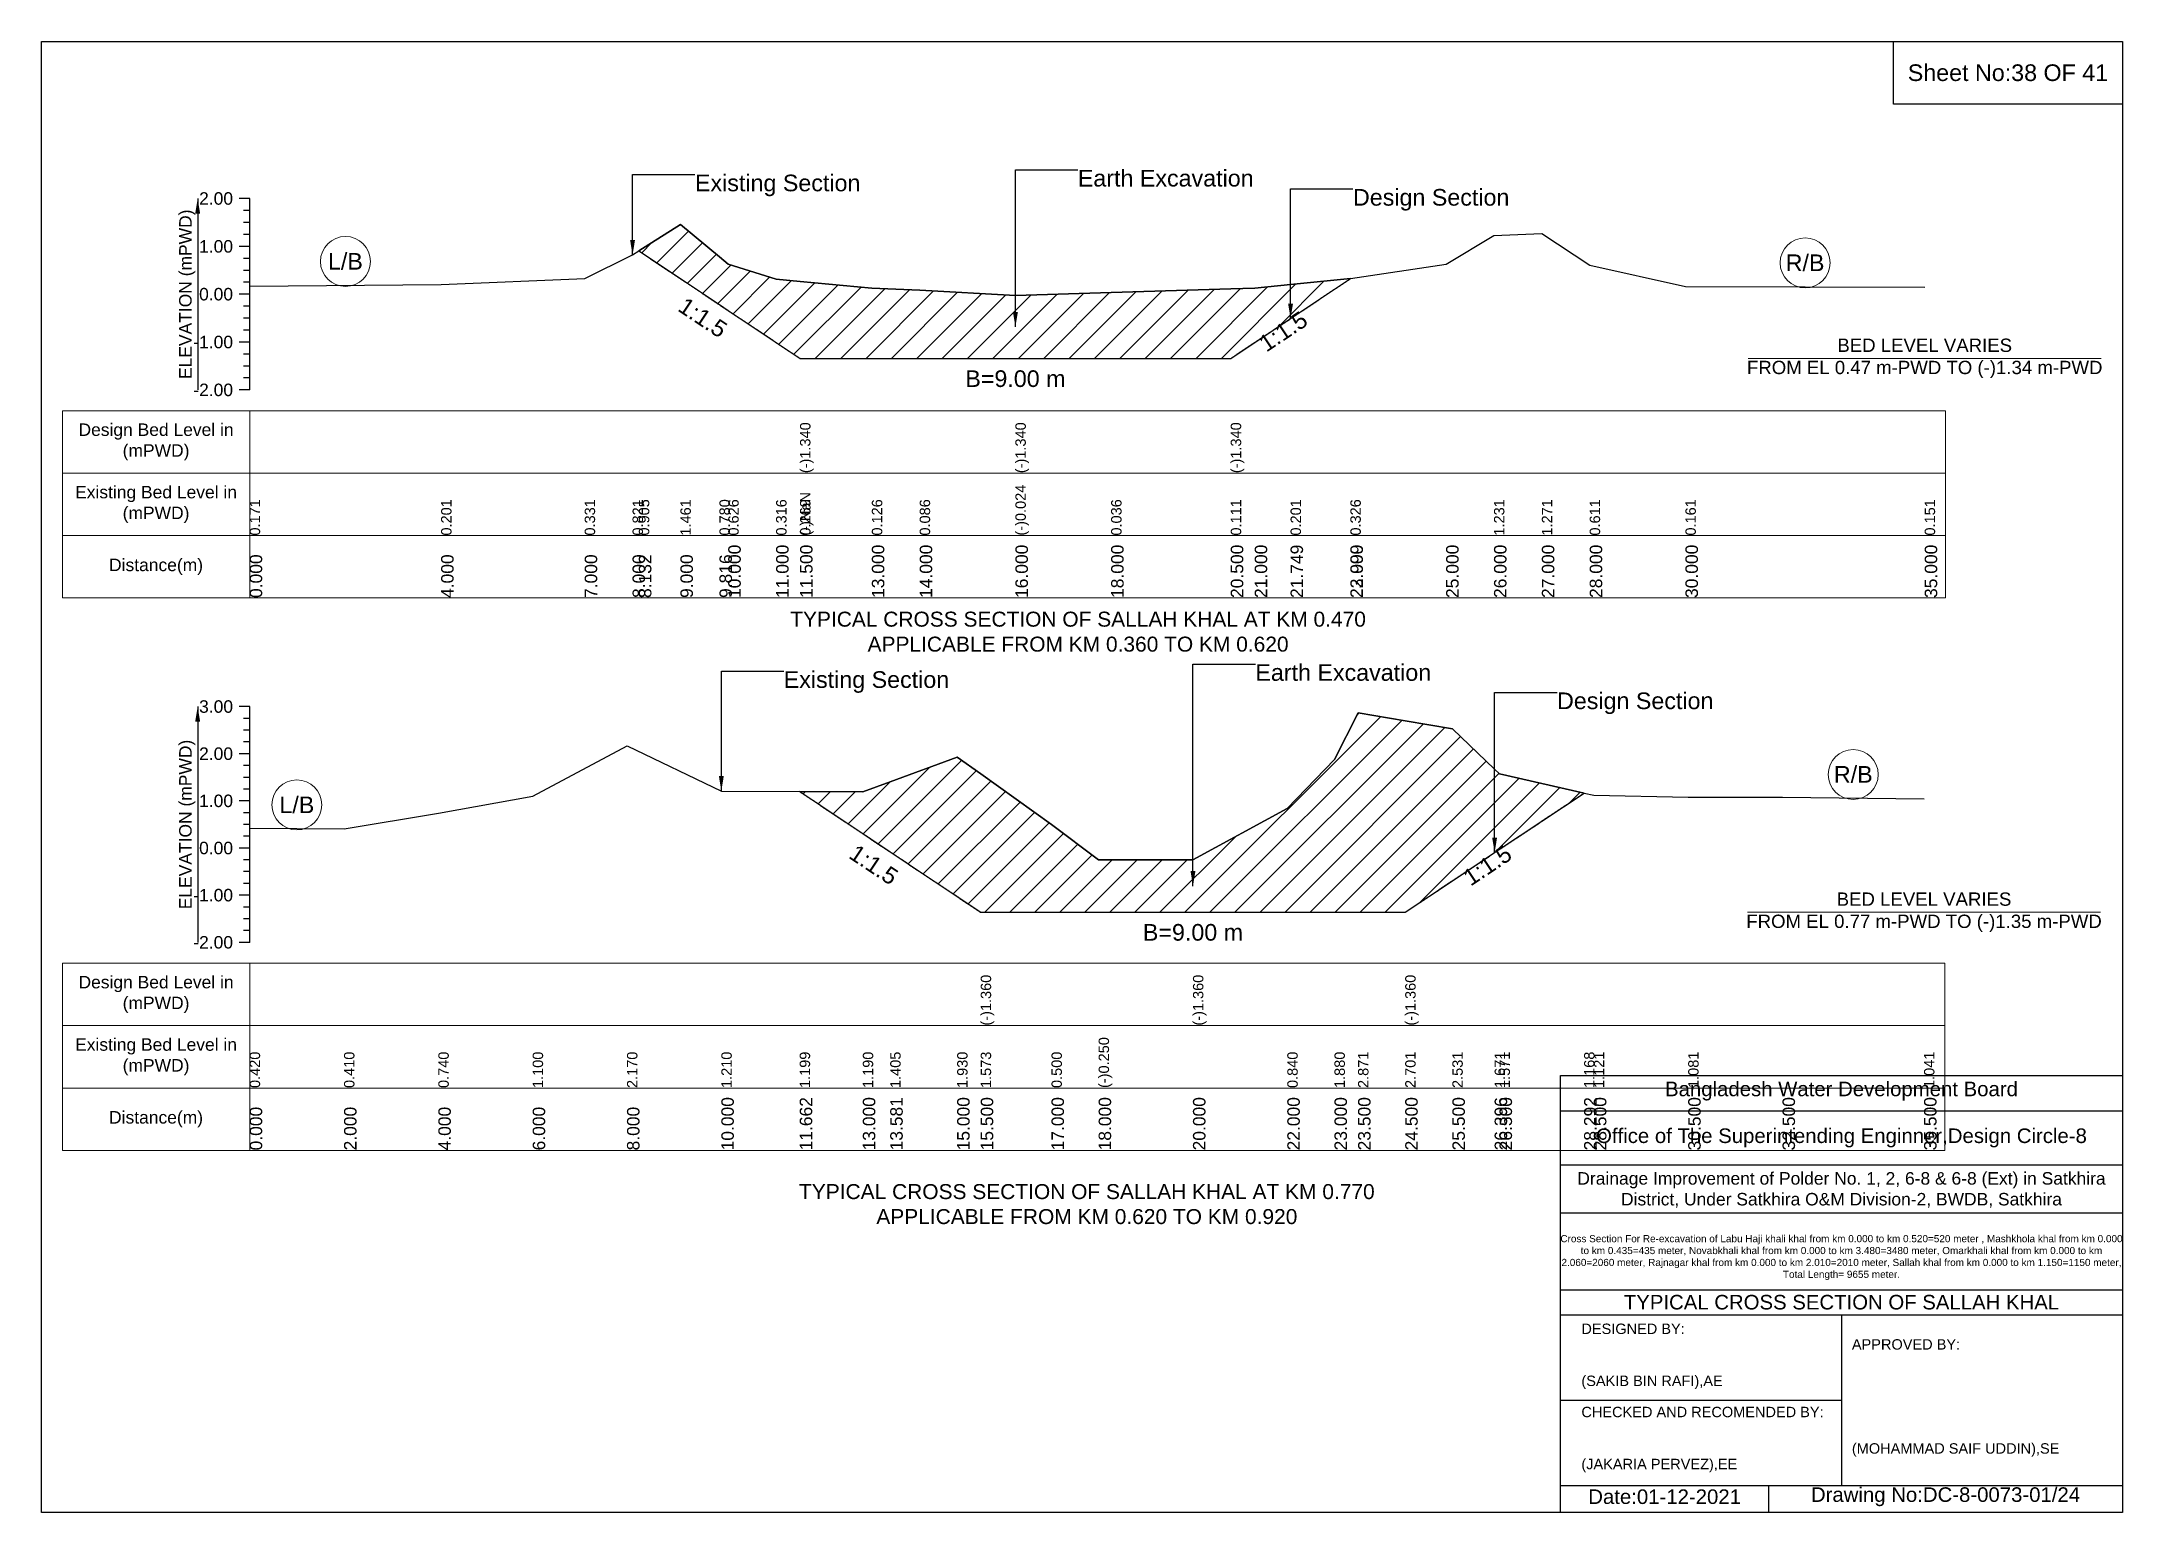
# Model space of a CAD drawing. Header units: inches. Extents: x 93000 to 506000, y -4242 to 0.
# Drawn here: x 470000 to 476000, y -4242 to 0 of the extents above; entities that cross this region are included whole.
import ezdxf

# ---------------------------------------------------------------- set-up
doc = ezdxf.new("R2010")
doc.units = ezdxf.units.IN
doc.header["$LTSCALE"] = 7
doc.header["$MEASUREMENT"] = 0
doc.linetypes.add('DASHED', pattern=[0.75, 0.5, -0.25])
for name, color, linetype, lineweight in [('Cross section Data Border', 7, 'Continuous', 9), ('Cross Section Labels', 7, 'Continuous', 9), ('Design_Bed_Level for Xsection', 7, 'DASHED', 25), ('Existing_Bed_Level for Xsection', 7, 'Continuous', 25), ('Long Section Labels', 7, 'Continuous', 9)]:
    doc.layers.add(name, color=color, linetype=linetype, lineweight=lineweight)
doc.styles.get("Standard").update_dxf_attribs({"font": 'arial.ttf'})
doc.dimstyles.get("Standard").update_dxf_attribs({"dimtxt": 0.18, "dimasz": 0.18, "dimexe": 0.18, "dimexo": 0.0625, "dimgap": 0.09, "dimtad": 0, "dimtih": 1, "dimtoh": 1, "dimdec": 4, "dimzin": 0, "dimdsep": 46, "dimtxsty": 'Standard', "dimcen": 0.09, "dimadec": 0, "dimazin": 0, "dimtfac": 1, "dimtdec": 4, "dimtofl": 0, "dimtmove": 0, "dimatfit": 3, "dimfxl": 1, "dimtolj": 1, "dimtzin": 0, "dimarcsym": 0})

msp = doc.modelspace()

# ---------------------------------------------------------------- texts
at = {"attachment_point": 5}
for s, insert, char_height in [('Sheet No:38 OF 41', (475670, -90), 48), ('Bangladesh Water Development Board', (475190, -3027), 42), ('Office of The Superintending Enginner,Design Circle-8', (475190, -3162), 42)]:
    msp.add_mtext(s, dxfattribs=dict(at, insert=insert, char_height=char_height))
for s, insert, char_height, width, attachment_point in [('Drainage Improvement of Polder No. 1, 2, 6-8 & 6-8 (Ext) in Satkhira District, Under Satkhira O&M Division-2, BWDB, Satkhira', (475190, -3312), 36, 1680, 5), ('Cross Section For Re-excavation of Labu Haji khali khal from km 0.000 to km 0.520=520 meter , Mashkhola khal from km 0.000 to km 0.435=435 meter, Novabkhali khal from km 0.000 to km 3.480=3480 meter, Omarkhali khal from km 0.000 to km 2.060=2060 meter, Rajnagar khal from km 0.000 to km 2.010=2010 meter, Sallah khal from km 0.000 to km 1.150=1150 meter, Total Length= 9655 meter. ', (475190, -3507), 20.5611, 1620, 5), ('TYPICAL CROSS SECTION OF SALLAH KHAL', (475190, -3636), 42, 1680, 5), ('DESIGNED BY:^J^J^J(SAKIB BIN RAFI),AE', (474440, -3792), 30, 840, 4), ('APPROVED BY:^J^J^J^J^J^J(MOHAMMAD SAIF UDDIN),SE', (475220, -3912), 30, 840, 4), ('CHECKED AND RECOMENDED BY:^J^J^J(JAKARIA PERVEZ),EE', (474440, -4032), 30, 840, 4), ('Date:01-12-2021', (474680, -4197), 42, 840, 5), ('Drawing No:DC-8-0073-01/24', (475490, -4197), 42, 1320, 5)]:
    msp.add_mtext(s, dxfattribs=dict(insert=insert, char_height=char_height, width=width, attachment_point=attachment_point))
at = {"layer": 'Cross section Data Border', "char_height": 36, "width": 480, "attachment_point": 5}
for s, insert in [('Design Bed Level in (mPWD)', (470330, -1154.7)), ('Existing Bed Level in (mPWD)', (470330, -1334.7)), ('Distance(m)', (470330, -1514.7)), ('Design Bed Level in (mPWD)', (470330, -2748)), ('Existing Bed Level in (mPWD)', (470330, -2928)), ('Distance(m)', (470330, -3108))]:
    msp.add_mtext(s, dxfattribs=dict(at, insert=insert))
at = {"layer": 'Cross Section Labels'}
for s, insert, char_height, attachment_point in [('Existing Section', (471884, -383.7), 48, 1), ('Earth Excavation', (472988, -369.9), 48, 1), ('Design Section', (473781.4, -425.1), 48, 1), ('L/B', (470876, -634), 48, 5), ('R/B', (475085, -638.2), 48, 5), ('BED LEVEL VARIES ^JFROM EL 0.47 m-PWD TO (-)1.34 m-PWD', (475430, -913.6), 38.4, 5), ('B=9.00 m', (472808, -948.1), 48, 2), ('TYPICAL CROSS SECTION OF SALLAH KHAL AT KM 0.470^JAPPLICABLE FROM KM 0.360 TO KM 0.620', (472988.7, -1702.1), 43.2, 5), ('Earth Excavation', (473500, -1795.6), 48, 1), ('Existing Section', (472140, -1816), 48, 1), ('Design Section', (474369.8, -1877.2), 48, 1), ('R/B', (475224, -2113.7), 48, 5), ('L/B', (470736, -2201.6), 48, 5), ('BED LEVEL VARIES ^JFROM EL 0.77 m-PWD TO (-)1.35 m-PWD', (475428, -2511), 38.4, 5), ('B=9.00 m', (473320, -2545), 48, 2), ('TYPICAL CROSS SECTION OF SALLAH KHAL AT KM 0.770^JAPPLICABLE FROM KM 0.620 TO KM 0.920', (473014, -3353.1), 43.2, 5)]:
    msp.add_mtext(s, dxfattribs=dict(at, insert=insert, char_height=char_height, attachment_point=attachment_point))
at = {"layer": 'Cross Section Labels', "char_height": 48, "attachment_point": 2}
for insert, rotation in [((471920.1, -775.9), 326.30993), ((473566.9, -815.9), 33.69007), ((472413, -2354), 326.30993), ((474155.8, -2356.1), 33.69007)]:
    msp.add_mtext('1:1.5', dxfattribs=dict(at, insert=insert, rotation=rotation))
at = {"layer": 'Existing_Bed_Level for Xsection', "char_height": 36, "attachment_point": 6}
for s, insert in [('2.00', (470552, -452.7)), ('1.00', (470552, -590.7)), ('0.00', (470552, -728.7)), ('-1.00', (470552, -866.7)), ('-2.00', (470552, -1004.7)), ('3.00', (470552, -1918)), ('2.00', (470552, -2054)), ('1.00', (470552, -2190)), ('0.00', (470552, -2326)), ('-1.00', (470552, -2462)), ('-2.00', (470552, -2598))]:
    msp.add_mtext(s, dxfattribs=dict(at, insert=insert))
at = {"layer": 'Existing_Bed_Level for Xsection', "char_height": 36, "attachment_point": 5, "rotation": 90}
for insert in [(470420, -728.7), (470420, -2258)]:
    msp.add_mtext('ELEVATION (mPWD)', dxfattribs=dict(at, insert=insert))
at = {"layer": 'Long Section Labels', "attachment_point": 1, "rotation": 90}
for s, insert, char_height in [('(-)1.340', (472187, -1244.7), 30), ('(-)1.340', (472808, -1244.7), 30), ('(-)1.340', (473429, -1244.7), 30), ('(-)NaN', (472187, -1424.7), 30), ('(-)0.024', (472808, -1424.7), 30), ('(-)0.024', (472808, -1424.7), 30), ('(-)0.024', (472808, -1424.7), 30), ('0.171', (470600, -1424.7), 30), ('0.201', (471152, -1424.7), 30), ('0.331', (471566, -1424.7), 30), ('0.821', (471704, -1424.7), 30), ('0.905', (471722.2, -1424.7), 30), ('1.461', (471842, -1424.7), 30), ('0.780', (471954.6, -1424.7), 30), ('0.626', (471980, -1424.7), 30), ('0.626', (471980, -1424.7), 30), ('0.316', (472118, -1424.7), 30), ('0.269', (472187, -1424.7), 30), ('0.269', (472187, -1424.7), 30), ('0.126', (472394, -1424.7), 30), ('0.126', (472394, -1424.7), 30), ('0.086', (472532, -1424.7), 30), ('0.036', (473084, -1424.7), 30), ('0.111', (473429, -1424.7), 30), ('0.111', (473429, -1424.7), 30), ('0.111', (473429, -1424.7), 30), ('0.201', (473601.4, -1424.7), 30), ('0.326', (473773.8, -1424.7), 30), ('0.326', (473774, -1424.7), 30), ('1.231', (474188, -1424.7), 30), ('1.271', (474326, -1424.7), 30), ('0.611', (474464, -1424.7), 30), ('0.161', (474740, -1424.7), 30), ('0.151', (475430, -1424.7), 30), ('0.000', (470600, -1604.7), 36), ('4.000', (471152, -1604.7), 36), ('7.000', (471566, -1604.7), 36), ('8.000', (471704, -1604.7), 36), ('8.132', (471722.2, -1604.7), 36), ('9.000', (471842, -1604.7), 36), ('9.816', (471954.6, -1604.7), 36), ('10.000', (471980, -1604.7), 36), ('11.000', (472118, -1604.7), 36), ('11.500', (472187, -1604.7), 36), ('11.500', (472187, -1604.7), 36), ('11.500', (472187, -1604.7), 36), ('13.000', (472394, -1604.7), 36), ('14.000', (472532, -1604.7), 36), ('16.000', (472808, -1604.7), 36), ('16.000', (472808, -1604.7), 36), ('16.000', (472808, -1604.7), 36), ('18.000', (473084, -1604.7), 36), ('20.500', (473429, -1604.7), 36), ('20.500', (473429, -1604.7), 36), ('20.500', (473429, -1604.7), 36), ('21.000', (473498, -1604.7), 36), ('21.749', (473601.4, -1604.7), 36), ('22.999', (473773.8, -1604.7), 36), ('23.000', (473774, -1604.7), 36), ('25.000', (474050, -1604.7), 36), ('26.000', (474188, -1604.7), 36), ('27.000', (474326, -1604.7), 36), ('28.000', (474464, -1604.7), 36), ('30.000', (474740, -1604.7), 36), ('35.000', (475430, -1604.7), 36), ('(-)1.360', (472708, -2838), 30), ('(-)1.360', (473320, -2838), 30), ('(-)1.360', (473932, -2838), 30), ('(-)0.250', (473048, -3018), 30), ('(-)0.250', (473048, -3018), 30), ('(-)0.250', (473048, -3018), 30), ('(-)0.250', (473048, -3018), 30), ('0.420', (470600, -3018), 30), ('0.410', (470872, -3018), 30), ('0.740', (471144, -3018), 30), ('1.100', (471416, -3018), 30), ('2.170', (471688, -3018), 30), ('1.210', (471960, -3018), 30), ('1.199', (472186, -3018), 30), ('1.190', (472368, -3018), 30), ('1.405', (472447, -3018), 30), ('1.930', (472640, -3018), 30), ('1.573', (472708, -3018), 30), ('1.573', (472708, -3018), 30), ('1.573', (472708, -3018), 30), ('0.500', (472912, -3018), 30), ('0.840', (473592, -3018), 30), ('1.880', (473728, -3018), 30), ('2.871', (473796, -3018), 30), ('2.701', (473932, -3018), 30), ('2.701', (473932, -3018), 30), ('2.701', (473932, -3018), 30), ('2.531', (474068, -3018), 30), ('1.671', (474189.8, -3018), 30), ('1.571', (474204, -3018), 30), ('1.168', (474447.7, -3018), 30), ('1.121', (474476, -3018), 30), ('1.081', (474748, -3018), 30), ('1.081', (474748, -3018), 30), ('1.041', (475428, -3018), 30), ('10.000', (471960, -3198), 36), ('11.662', (472186, -3198), 36), ('13.000', (472368, -3198), 36), ('13.581', (472447, -3198), 36), ('15.000', (472640, -3198), 36), ('15.500', (472708, -3198), 36), ('15.500', (472708, -3198), 36), ('15.500', (472708, -3198), 36), ('17.000', (472912, -3198), 36), ('18.000', (473048, -3198), 36), ('20.000', (473320, -3198), 36), ('20.000', (473320, -3198), 36), ('20.000', (473320, -3198), 36), ('22.000', (473592, -3198), 36), ('23.000', (473728, -3198), 36), ('23.500', (473796, -3198), 36), ('24.500', (473932, -3198), 36), ('24.500', (473932, -3198), 36), ('24.500', (473932, -3198), 36), ('25.500', (474068, -3198), 36), ('26.396', (474189.8, -3198), 36), ('26.500', (474204, -3198), 36), ('28.292', (474447.7, -3198), 36), ('28.500', (474476, -3198), 36), ('30.500', (474748, -3198), 36), ('32.500', (475020, -3198), 36), ('35.500', (475428, -3198), 36), ('0.000', (470600, -3198), 36), ('2.000', (470872, -3198), 36), ('4.000', (471144, -3198), 36), ('6.000', (471416, -3198), 36), ('8.000', (471688, -3198), 36)]:
    msp.add_mtext(s, dxfattribs=dict(at, insert=insert, char_height=char_height))

# ---------------------------------------------------------------- hatches: boundary and pattern name
at = {"layer": 'Existing_Bed_Level for Xsection'}
h = msp.add_hatch(dxfattribs=at)
h.set_pattern_fill('ANSI31', color=256, scale=414, style=0)
h.paths.add_polyline_path([(471722.2, -603.7), (471842, -683.6), (471954.6, -758.7), (471980, -775.6), (472118, -867.6), (472187, -913.6), (472394, -913.6), (472532, -913.6), (472808, -913.6), (473084, -913.6), (473429, -913.6), (473498, -867.6), (473601.4, -798.7), (473773.8, -683.7), (473601.4, -701), (473498, -711.3), (473429, -713.4), (473084, -723.7), (472808, -732), (472532, -716.8), (472394, -711.3), (472187, -691.6), (472118, -685.1), (471980, -642.3), (471954.6, -621.1), (471842, -527.1)])
h = msp.add_hatch(dxfattribs=at)
h.set_pattern_fill('ANSI31', color=256, scale=408, style=0)
h.paths.add_polyline_path([(472186, -2162.9), (472368, -2284.3), (472447, -2337), (472640, -2465.6), (472708, -2511), (472912, -2511), (473048, -2511), (473320, -2511), (473592, -2511), (473728, -2511), (473796, -2511), (473932, -2511), (474068, -2420.3), (474189.8, -2339.1), (474204, -2329.6), (474447.7, -2167.2), (474204, -2112.3), (474189.8, -2098.8), (474068, -1981.8), (473932, -1958.7), (473796, -1935.5), (473728, -2070.3), (473592, -2211.8), (473320, -2360), (473048, -2360), (472912, -2258), (472708, -2112.1), (472640, -2063.5), (472447, -2134.9), (472368, -2164.2)])

# ---------------------------------------------------------------- linework, layer by layer
for points in [[(470000, 0), (476000, 0), (476000, -4242), (470000, -4242)], [(475340, 0), (476000, 0), (476000, -180), (475340, -180)]]:
    msp.add_lwpolyline(points, close=True)
for points in [[(474380, -4242), (474380, -2982), (476000, -2982)], [(474380, -3084), (476000, -3084)], [(474380, -3240), (476000, -3240)], [(474380, -3378), (476000, -3378)], [(474380, -3600), (476000, -3600)], [(474380, -3672), (476000, -3672)], [(475190, -3672), (475190, -4164)], [(474380, -3918), (475190, -3918)], [(474380, -4164), (476000, -4164)], [(474980, -4164), (474980, -4242)]]:
    msp.add_lwpolyline(points)
at = {"layer": 'Cross section Data Border'}
for points in [[(470060, -1064.7), (475490, -1064.7), (475490, -1604.7), (470060, -1604.7)], [(470060, -2658), (475488, -2658), (475488, -3198), (470060, -3198)]]:
    msp.add_lwpolyline(points, close=True, dxfattribs=at)
for points in [[(470600, -1064.7), (470600, -1604.7)], [(470060, -1244.7), (475490, -1244.7)], [(470060, -1424.7), (475490, -1424.7)], [(470600, -2658), (470600, -3198)], [(470060, -2838), (475488, -2838)], [(470060, -3018), (475488, -3018)]]:
    msp.add_lwpolyline(points, dxfattribs=at)
at = {"layer": 'Cross Section Labels'}
for points in [[(474921, -913.6), (475939, -913.6)], [(474919, -2511), (475937, -2511)]]:
    msp.add_lwpolyline(points, dxfattribs=at)
for centre in [(470876, -634), (475085, -638.2), (475224, -2113.7), (470736, -2201.6)]:
    msp.add_circle(centre, 72, dxfattribs=at)
at = {"layer": 'Design_Bed_Level for Xsection'}
for points in [[(471722.2, -603.7), (471954.6, -758.7), (472187, -913.6), (472808, -913.6), (473429, -913.6), (473601.4, -798.7), (473773.8, -683.7)], [(472186, -2162.9), (472447, -2337), (472708, -2511), (473320, -2511), (473932, -2511), (474189.8, -2339.1), (474447.7, -2167.2)]]:
    msp.add_lwpolyline(points, dxfattribs=at)
at = {"layer": 'Existing_Bed_Level for Xsection'}
for points in [[(470600, -452.7), (470570, -452.7)], [(470600, -1004.7), (470600, -866.7), (470600, -728.7), (470600, -590.7), (470600, -452.7)], [(470600, -487.2), (470582, -487.2)], [(470600, -521.7), (470582, -521.7)], [(470600, -705.1), (471152, -701), (471566, -683), (471704, -615.4), (471722.2, -603.7), (471842, -527.1), (471954.6, -621.1), (471980, -642.3), (472118, -685.1), (472187, -691.6), (472187, -691.6), (472394, -711.3), (472532, -716.8), (472808, -732), (472808, -732), (473084, -723.7), (473429, -713.4), (473429, -713.4), (473498, -711.3), (473601.4, -701), (473773.8, -683.7), (473774, -683.7), (474050, -642.3), (474188, -558.8), (474326, -553.3), (474464, -644.4), (474740, -706.5), (475430, -707.9)], [(470600, -590.7), (470570, -590.7)], [(470600, -556.2), (470582, -556.2)], [(470600, -625.2), (470582, -625.2)], [(470600, -659.7), (470582, -659.7)], [(470600, -694.2), (470582, -694.2)], [(470600, -728.7), (470570, -728.7)], [(470600, -763.2), (470582, -763.2)], [(470600, -797.7), (470582, -797.7)], [(470600, -832.2), (470582, -832.2)], [(470600, -866.7), (470570, -866.7)], [(470600, -901.2), (470582, -901.2)], [(470600, -935.7), (470582, -935.7)], [(470600, -1004.7), (470570, -1004.7)], [(470600, -970.2), (470582, -970.2)], [(470600, -1918), (470570, -1918)], [(470600, -2598), (470600, -2462), (470600, -2326), (470600, -2190), (470600, -2054), (470600, -1918)], [(470600, -1952), (470582, -1952)], [(470600, -2268.9), (470872, -2270.2), (471144, -2225.4), (471416, -2176.4), (471688, -2030.9), (471960, -2161.4), (472186, -2162.9), (472368, -2164.2), (472447, -2134.9), (472640, -2063.5), (472708, -2112.1), (472708, -2112.1), (472912, -2258), (473048, -2360), (473320, -2360), (473320, -2360), (473592, -2211.8), (473728, -2070.3), (473796, -1935.5), (473932, -1958.7), (473932, -1958.7), (474068, -1981.8), (474189.8, -2098.8), (474204, -2112.3), (474447.7, -2167.2), (474476, -2173.5), (474748, -2179), (475020, -2179), (475428, -2184.4)], [(470600, -1986), (470582, -1986)], [(470600, -2020), (470582, -2020)], [(470600, -2054), (470570, -2054)], [(470600, -2088), (470582, -2088)], [(470600, -2122), (470582, -2122)], [(470600, -2156), (470582, -2156)], [(470600, -2190), (470570, -2190)], [(470600, -2224), (470582, -2224)], [(470600, -2258), (470582, -2258)], [(470600, -2326), (470570, -2326)], [(470600, -2292), (470582, -2292)], [(470600, -2360), (470582, -2360)], [(470600, -2394), (470582, -2394)], [(470600, -2428), (470582, -2428)], [(470600, -2462), (470570, -2462)], [(470600, -2496), (470582, -2496)], [(470600, -2530), (470582, -2530)], [(470600, -2564), (470582, -2564)], [(470600, -2598), (470570, -2598)]]:
    msp.add_lwpolyline(points, dxfattribs=at)
for points in [[(471722.2, -603.7), (471842, -683.6), (471954.6, -758.7), (471980, -775.6), (472118, -867.6), (472187, -913.6), (472187, -913.6), (472394, -913.6), (472532, -913.6), (472808, -913.6), (472808, -913.6), (473084, -913.6), (473429, -913.6), (473429, -913.6), (473498, -867.6), (473601.4, -798.7), (473773.8, -683.7), (473773.8, -683.7), (473773.8, -683.7), (473601.4, -701), (473498, -711.3), (473429, -713.4), (473429, -713.4), (473084, -723.7), (472808, -732), (472808, -732), (472532, -716.8), (472394, -711.3), (472187, -691.6), (472187, -691.6), (472118, -685.1), (471980, -642.3), (471954.6, -621.1), (471842, -527.1)], [(472186, -2162.9), (472368, -2284.3), (472447, -2337), (472640, -2465.6), (472708, -2511), (472708, -2511), (472912, -2511), (473048, -2511), (473320, -2511), (473320, -2511), (473592, -2511), (473728, -2511), (473796, -2511), (473932, -2511), (473932, -2511), (474068, -2420.3), (474189.8, -2339.1), (474204, -2329.6), (474447.7, -2167.2), (474204, -2112.3), (474189.8, -2098.8), (474068, -1981.8), (473932, -1958.7), (473932, -1958.7), (473796, -1935.5), (473728, -2070.3), (473592, -2211.8), (473320, -2360), (473320, -2360), (473048, -2360), (472912, -2258), (472708, -2112.1), (472708, -2112.1), (472640, -2063.5), (472447, -2134.9), (472368, -2164.2)]]:
    msp.add_lwpolyline(points, close=True, dxfattribs=at)

msp.set_redraw_order([(e.dxf.handle, doc.entitydb.next_handle()) for e in msp.query("TEXT MTEXT ATTDEF DIMENSION ARC_DIMENSION")])  # texts and dimensions are drawn at this point

# ---------------------------------------------------------------- leaders
at = {"layer": 'Cross Section Labels', "annotation_type": 0, "has_hookline": 1, "hookline_direction": 0}
for points, text_width in [([(471704, -615.4), (471704, -383.7), (471883.9, -383.7)], 467.2), ([(472808, -822.8), (472808, -369.9), (472987.9, -369.9)], 497), ([(473601.4, -798.7), (473601.4, -425.1), (473781.3, -425.1)], 441.2), ([(473320, -2435.5), (473320, -1795.6), (473499.9, -1795.6)], 497), ([(471960, -2161.4), (471960, -1816), (472139.9, -1816)], 467.2), ([(474189.8, -2339.1), (474189.8, -1877.2), (474369.8, -1877.2)], 441.2)]:
    msp.add_leader(points, dimstyle='Standard', override={"dimasz": 43.2}, dxfattribs=dict(at, text_width=text_width))
at = {"layer": 'Existing_Bed_Level for Xsection'}
for points in [[(470450, -452.7), (470450, -1004.7)], [(470450, -1918), (470450, -2598)]]:
    msp.add_leader(points, dimstyle='Standard', override={"dimasz": 43.2}, dxfattribs=at)

doc.saveas('drawing.dxf')
